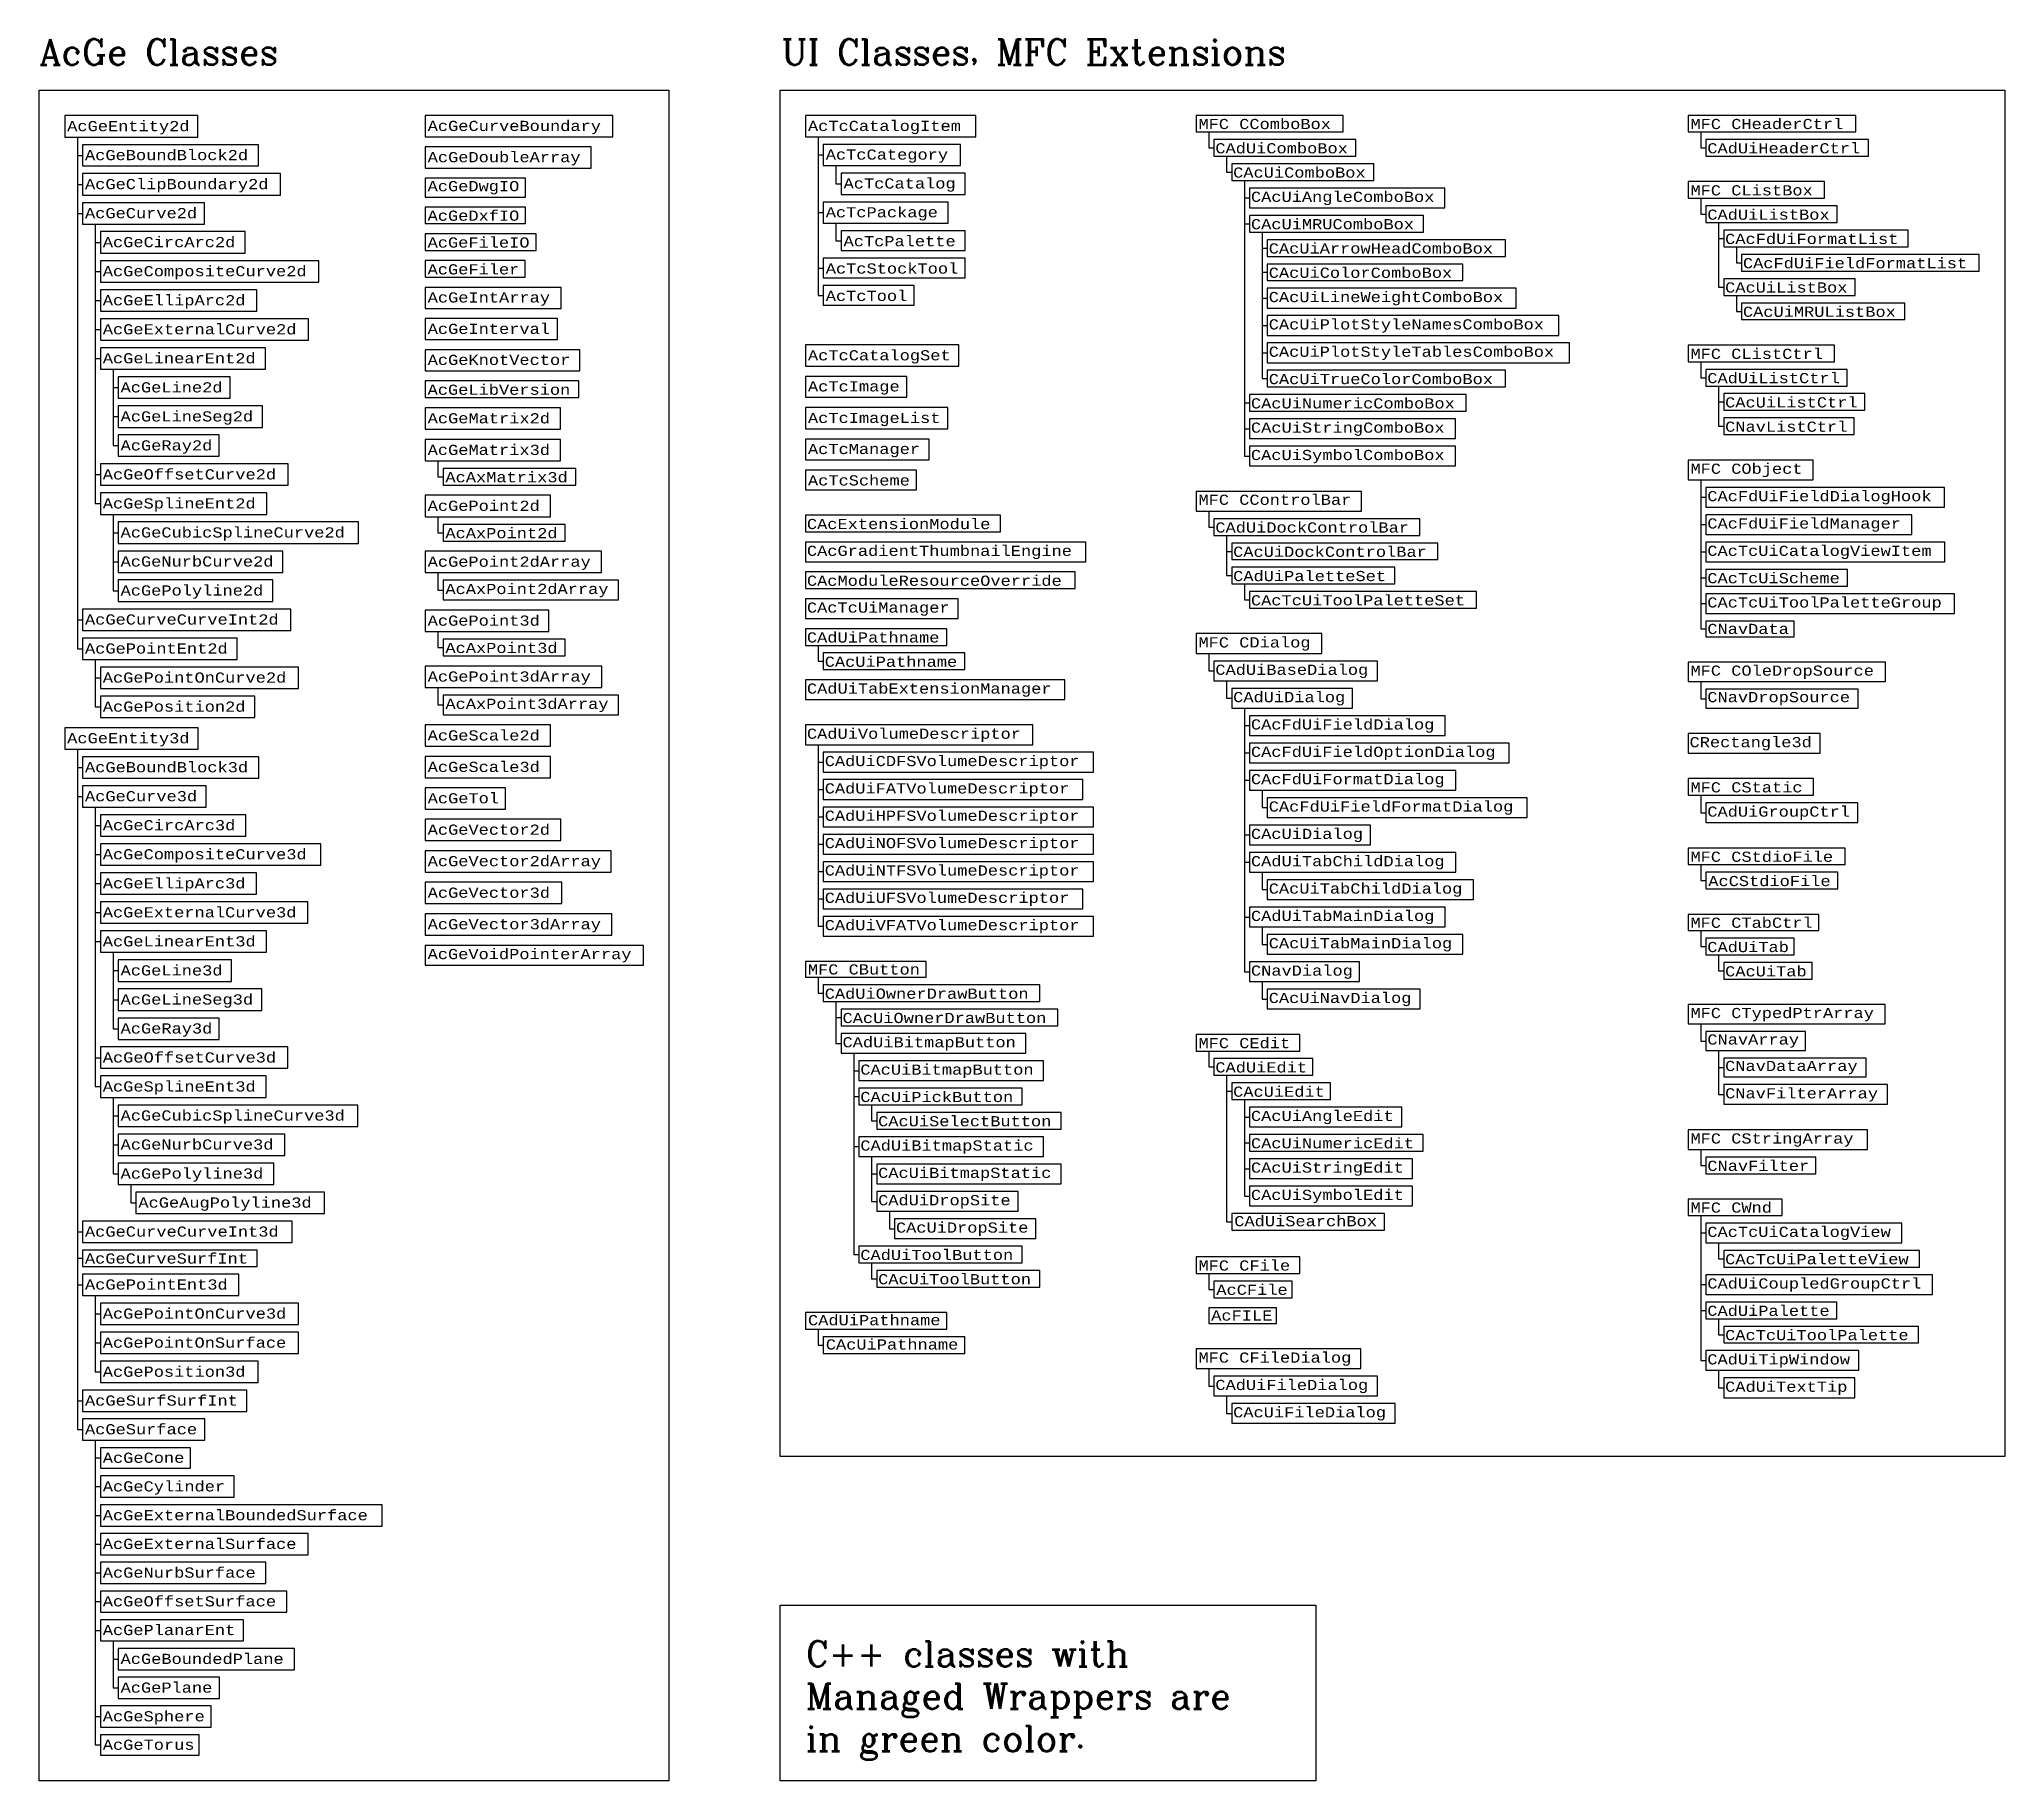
# Model space of a CAD drawing. Header units: inches. Extents: x 350 to 848, y -216 to 10.
# Drawn here: x 509.9 to 587.2, y -66.4 to 2.1 of the extents above; entities that cross this region are included whole.
import ezdxf

# ---------------------------------------------------------------- set-up
doc = ezdxf.new("R2010")
doc.units = ezdxf.units.IN
doc.header["$MEASUREMENT"] = 0
for name, color, linetype in [('ObjectARX 2009 Unmanaged classes', 7, 'Continuous'), ('Unmanaged classes', 7, 'Continuous'), ('Unmanaged classes w .NET Wrappers', 3, 'Continuous')]:
    doc.layers.add(name, color=color, linetype=linetype)
doc.styles.add('Headings', font='romanc.shx', dxfattribs={"height": 1})
doc.styles.add('Unmanaged', font='COUR.TTF', dxfattribs={"height": 0.2})

msp = doc.modelspace()

# ---------------------------------------------------------------- texts
at = {"color": 7, "char_height": 1, "attachment_point": 1, "style": 'Headings'}
for s, insert, width in [('AcGe Classes', (509.87, 2.1), 27.18177), ('UI Classes, MFC Extensions', (539.052, 2.1), 47.11058)]:
    msp.add_mtext(s, dxfattribs=dict(at, insert=insert, width=width))
at = {"insert": (540.012, -60.879), "char_height": 1, "width": 18.80992, "attachment_point": 1, "style": 'Headings'}
msp.add_mtext('C++ classes with Managed Wrappers are in green color.', dxfattribs=at)
at = {"layer": 'ObjectARX 2009 Unmanaged classes', "char_height": 0.4, "attachment_point": 1}
for s, insert in [('{\\Fcourier new;CAdUiSearchBox}', (556.864, -44.17)), ('{\\Fcourier new;CAdUiPathname}', (540.101, -48.064)), ('{\\Fcourier new;CAcUiPathname}', (540.801, -49.018))]:
    msp.add_mtext(s, dxfattribs=dict(at, insert=insert))
at = {"layer": 'Unmanaged classes', "style": 'Unmanaged'}
for s, p in [('MFC CComboBox', (555.455, -1.429)), ('MFC CHeaderCtrl', (574.804, -1.429)), ('CAdUiComboBox', (556.12, -2.384)), ('CAdUiHeaderCtrl', (575.468, -2.384)), ('CAcUiComboBox', (556.82, -3.338)), ('AcGeDwgIO', (525.141, -3.873)), ('CAcUiAngleComboBox', (557.52, -4.293)), ('MFC CListBox', (574.804, -4.038)), ('AcGeDxfIO', (525.141, -5.034)), ('CAdUiListBox', (575.468, -4.993)), ('CAcUiMRUComboBox', (557.52, -5.369)), ('AcGeFileIO', (525.141, -6.089)), ('CAcUiArrowHeadComboBox', (558.22, -6.323)), ('CAcFdUiFormatList', (576.168, -5.948)), ('AcGeFiler', (525.141, -7.144)), ('CAcUiColorComboBox', (558.22, -7.278)), ('CAcFdUiFieldFormatList', (576.868, -6.903)), ('CAcUiListBox', (576.168, -7.857)), ('CAcUiLineWeightComboBox', (558.22, -8.233)), ('CAcUiMRUListBox', (576.868, -8.812)), ('CAcUiPlotStyleNamesComboBox', (558.22, -9.308)), ('CAcUiPlotStyleTablesComboBox', (558.22, -10.383)), ('MFC CListCtrl', (574.804, -10.467)), ('AcGeLibVersion', (525.141, -11.878)), ('CAcUiTrueColorComboBox', (558.22, -11.459)), ('CAdUiListCtrl', (575.468, -11.421)), ('CAcUiNumericComboBox', (557.52, -12.414)), ('CAcUiListCtrl', (576.168, -12.376)), ('CAcUiStringComboBox', (557.52, -13.368)), ('CNavListCtrl', (576.168, -13.331)), ('CAcUiSymbolComboBox', (557.52, -14.444)), ('MFC CObject', (574.804, -14.985)), ('AcAxMatrix3d', (525.841, -15.318)), ('CAcFdUiFieldDialogHook', (575.468, -16.061)), ('CAcExtensionModule', (540.058, -17.158)), ('CAcFdUiFieldManager', (575.468, -17.136)), ('AcAxPoint2d', (525.841, -17.516)), ('CAcGradientThumbnailEngine', (540.058, -18.213)), ('CAcTcUiCatalogViewItem', (575.468, -18.212)), ('AcAxPoint2dArray', (525.841, -19.713)), ('CAcModuleResourceOverride', (540.058, -19.388)), ('CAcTcUiScheme', (575.468, -19.287)), ('CAcTcUiManager', (540.058, -20.443)), ('CAcTcUiToolPaletteGroup', (575.468, -20.242)), ('AcAxPoint3d', (525.841, -22.031)), ('CAdUiPathname', (540.058, -21.618)), ('MFC CDialog', (555.455, -21.813)), ('CNavData', (575.468, -21.283)), ('CAcUiPathname', (540.758, -22.573)), ('CAdUiTabExtensionManager', (540.058, -23.628)), ('CAdUiBaseDialog', (556.12, -22.889)), ('MFC COleDropSource', (574.804, -22.923)), ('AcAxPoint3dArray', (525.841, -24.229)), ('CAdUiDialog', (556.82, -23.964)), ('CNavDropSource', (575.468, -23.964)), ('CAcFdUiFieldDialog', (557.52, -25.039)), ('CAdUiVolumeDescriptor', (540.058, -25.403)), ('CRectangle3d', (574.768, -25.736)), ('CAdUiCDFSVolumeDescriptor', (540.758, -26.478)), ('CAcFdUiFieldOptionDialog', (557.52, -26.115)), ('CAcFdUiFormatDialog', (557.52, -27.19)), ('CAdUiFATVolumeDescriptor', (540.758, -27.554)), ('MFC CStatic', (574.804, -27.511)), ('CAdUiHPFSVolumeDescriptor', (540.758, -28.629)), ('CAcFdUiFieldFormatDialog', (558.22, -28.265)), ('CAdUiGroupCtrl', (575.468, -28.466)), ('CAdUiNOFSVolumeDescriptor', (540.758, -29.704)), ('CAcUiDialog', (557.52, -29.341)), ('CAdUiTabChildDialog', (557.52, -30.416)), ('MFC CStdioFile', (574.804, -30.241)), ('CAdUiNTFSVolumeDescriptor', (540.758, -30.78)), ('AcCStdioFile', (575.506, -31.196)), ('CAdUiUFSVolumeDescriptor', (540.758, -31.855)), ('CAcUiTabChildDialog', (558.22, -31.492)), ('CAdUiTabMainDialog', (557.52, -32.567)), ('MFC CTabCtrl', (574.804, -32.836)), ('CAdUiVFATVolumeDescriptor', (540.758, -32.931)), ('CAcUiTabMainDialog', (558.22, -33.642)), ('AcGeVoidPointerArray', (525.141, -34.068)), ('CAdUiTab', (575.468, -33.791)), ('MFC CButton', (540.093, -34.672)), ('CNavDialog', (557.52, -34.718)), ('CAcUiTab', (576.168, -34.746)), ('CAdUiOwnerDrawButton', (540.758, -35.626)), ('CAcUiNavDialog', (558.22, -35.793)), ('CAcUiOwnerDrawButton', (541.458, -36.581)), ('MFC CTypedPtrArray', (574.804, -36.386)), ('CAdUiBitmapButton', (541.458, -37.536)), ('CNavArray', (575.468, -37.427)), ('CNavArray', (575.468, -37.427)), ('MFC CEdit', (555.455, -37.569)), ('CAcUiBitmapButton', (542.158, -38.611)), ('CAdUiEdit', (556.12, -38.523)), ('CNavDataArray', (576.168, -38.468)), ('CNavDataArray', (576.168, -38.468)), ('CAcUiPickButton', (542.158, -39.687)), ('CAcUiEdit', (556.82, -39.478)), ('CNavFilterArray', (576.168, -39.544)), ('CNavFilterArray', (576.168, -39.544)), ('CAcUiAngleEdit', (557.52, -40.433)), ('CAcUiSelectButton', (542.858, -40.641)), ('MFC CStringArray', (574.804, -41.319)), ('CAdUiBitmapStatic', (542.158, -41.596)), ('CAcUiNumericEdit', (557.52, -41.508)), ('CAcUiBitmapStatic', (542.858, -42.671)), ('CAcUiStringEdit', (557.52, -42.463)), ('CNavFilter', (575.468, -42.395)), ('CAcUiSymbolEdit', (557.52, -43.538)), ('CAdUiDropSite', (542.858, -43.747)), ('MFC CWnd', (574.804, -44.035)), ('CAcUiDropSite', (543.558, -44.822)), ('CAcTcUiCatalogView', (575.468, -44.99)), ('AcGeCurveSurfInt', (511.664, -46.038)), ('CAdUiToolButton', (542.158, -45.898)), ('MFC CFile', (555.455, -46.314)), ('CAcTcUiPaletteView', (576.168, -46.065)), ('CAcUiToolButton', (542.858, -46.852)), ('AcCFile', (556.158, -47.268)), ('CAdUiCoupledGroupCtrl', (575.468, -47.02)), ('AcFILE', (555.958, -48.279)), ('CAdUiPalette', (575.468, -48.095)), ('CAcTcUiToolPalette', (576.168, -49.05)), ('CAdUiTipWindow', (575.468, -50.004)), ('CAdUiTextTip', (576.168, -51.08))]:
    msp.add_text(s, height=0.4, dxfattribs=at).set_placement(p)
at = {"layer": 'Unmanaged classes', "color": 0, "style": 'Unmanaged'}
for s, p in [('MFC CControlBar', (555.455, -16.205)), ('CAdUiDockControlBar', (556.12, -17.294)), ('CAcUiDockControlBar', (556.82, -18.249)), ('CAdUiPaletteSet', (556.82, -19.204)), ('CAcTcUiToolPaletteSet', (557.52, -20.158)), ('MFC CFileDialog', (555.455, -49.934)), ('CAdUiFileDialog', (556.12, -51.01)), ('CAcUiFileDialog', (556.82, -52.085))]:
    msp.add_text(s, height=0.4, dxfattribs=at).set_placement(p)
at = {"layer": 'Unmanaged classes w .NET Wrappers', "style": 'Unmanaged'}
for s, p in [('AcGeEntity2d', (510.967, -1.512)), ('AcGeCurveBoundary', (525.144, -1.505)), ('AcTcCatalogItem', (540.099, -1.505)), ('AcGeBoundBlock2d', (511.667, -2.652)), ('AcGeDoubleArray', (525.144, -2.733)), ('AcTcCategory', (540.799, -2.63)), ('AcGeClipBoundary2d', (511.667, -3.793)), ('AcTcCatalog', (541.499, -3.766)), ('AcGeCurve2d', (511.667, -4.934)), ('AcTcPackage', (540.799, -4.901)), ('AcGeCircArc2d', (512.367, -6.074)), ('AcTcPalette', (541.499, -6.037)), ('AcGeCompositeCurve2d', (512.367, -7.217)), ('AcTcStockTool', (540.799, -7.112)), ('AcGeEllipArc2d', (512.367, -8.36)), ('AcGeIntArray', (525.144, -8.249)), ('AcTcTool', (540.799, -8.187)), ('AcGeExternalCurve2d', (512.367, -9.501)), ('AcGeInterval', (525.144, -9.485)), ('AcGeLinearEnt2d', (512.367, -10.641)), ('AcGeKnotVector', (525.144, -10.704)), ('AcTcCatalogSet', (540.099, -10.524)), ('AcGeLine2d', (513.067, -11.784)), ('AcTcImage', (540.099, -11.745)), ('AcGeLineSeg2d', (513.067, -12.927)), ('AcGeMatrix2d', (525.144, -13.001)), ('AcTcImageList', (540.099, -12.987)), ('AcGeRay2d', (513.067, -14.067)), ('AcGeMatrix3d', (525.144, -14.244)), ('AcTcManager', (540.099, -14.208)), ('AcGeOffsetCurve2d', (512.367, -15.206)), ('AcTcScheme', (540.099, -15.444)), ('AcGeSplineEnt2d', (512.367, -16.347)), ('AcGePoint2d', (525.144, -16.441)), ('AcGeCubicSplineCurve2d', (513.067, -17.489)), ('AcGeNurbCurve2d', (513.067, -18.63)), ('AcGePoint2dArray', (525.144, -18.639)), ('AcGePolyline2d', (513.067, -19.771)), ('AcGeCurveCurveInt2d', (511.667, -20.912)), ('AcGePoint3d', (525.144, -20.957)), ('AcGePointEnt2d', (511.667, -22.052)), ('AcGePointOnCurve2d', (512.367, -23.195)), ('AcGePoint3dArray', (525.144, -23.154)), ('AcGePosition2d', (512.367, -24.338)), ('AcGeEntity3d', (510.967, -25.58)), ('AcGeScale2d', (525.144, -25.47)), ('AcGeScale3d', (525.144, -26.709)), ('AcGeBoundBlock3d', (511.667, -26.721)), ('AcGeCurve3d', (511.667, -27.86)), ('AcGeTol', (525.144, -27.942)), ('AcGeCircArc3d', (512.367, -29)), ('AcGeVector2d', (525.144, -29.176)), ('AcGeCompositeCurve3d', (512.367, -30.143)), ('AcGeVector2dArray', (525.144, -30.414)), ('AcGeEllipArc3d', (512.367, -31.286)), ('AcGeVector3d', (525.144, -31.655)), ('AcGeExternalCurve3d', (512.367, -32.427)), ('AcGeVector3dArray', (525.144, -32.894)), ('AcGeLinearEnt3d', (512.367, -33.567)), ('AcGeLine3d', (513.067, -34.71)), ('AcGeLineSeg3d', (513.067, -35.853)), ('AcGeRay3d', (513.067, -36.993)), ('AcGeOffsetCurve3d', (512.367, -38.132)), ('AcGeSplineEnt3d', (512.367, -39.273)), ('AcGeCubicSplineCurve3d', (513.067, -40.415)), ('AcGeNurbCurve3d', (513.067, -41.556)), ('AcGePolyline3d', (513.067, -42.697)), ('AcGeAugPolyline3d', (513.767, -43.84)), ('AcGeCurveCurveInt3d', (511.667, -44.98)), ('AcGePointEnt3d', (511.667, -47.061)), ('AcGePointOnCurve3d', (512.367, -48.204)), ('AcGePointOnSurface', (512.367, -49.347)), ('AcGePosition3d', (512.367, -50.489)), ('AcGeSurfSurfInt', (511.667, -51.625)), ('AcGeSurface', (511.667, -52.753)), ('AcGeCone', (512.367, -53.872)), ('AcGeCylinder', (512.367, -54.998)), ('AcGeExternalBoundedSurface', (512.367, -56.133)), ('AcGeExternalSurface', (512.367, -57.261)), ('AcGeNurbSurface', (512.367, -58.39)), ('AcGeOffsetSurface', (512.367, -59.518)), ('AcGePlanarEnt', (512.367, -60.647)), ('AcGeBoundedPlane', (513.067, -61.782)), ('AcGePlane', (513.067, -62.911)), ('AcGeSphere', (512.367, -64.039)), ('AcGeTorus', (512.367, -65.157))]:
    msp.add_text(s, height=0.4, dxfattribs=at).set_placement(p)

# ---------------------------------------------------------------- linework, layer by layer
for p, q in [((555.864, -1.54), (555.864, -2.168)), ((575.212, -1.54), (575.212, -2.168)), ((511.37, -1.743), (511.37, -21.862)), ((540.501, -1.736), (540.501, -7.97)), ((555.864, -2.168), (556.064, -2.168)), ((575.212, -2.168), (575.412, -2.168)), ((511.37, -2.462), (511.57, -2.462)), ((540.501, -2.448), (540.701, -2.448)), ((541.201, -2.861), (541.201, -3.579)), ((556.564, -2.495), (556.564, -3.122)), ((511.37, -3.603), (511.57, -3.603)), ((541.201, -3.579), (541.401, -3.579)), ((556.564, -3.122), (556.764, -3.122)), ((557.264, -3.45), (557.264, -14.288)), ((557.264, -4.137), (557.464, -4.137)), ((575.212, -4.15), (575.212, -4.777)), ((511.37, -4.743), (511.57, -4.743)), ((512.07, -5.163), (512.07, -16.156)), ((540.501, -4.715), (540.701, -4.715)), ((541.201, -5.132), (541.201, -5.82)), ((557.264, -5.152), (557.464, -5.152)), ((575.212, -4.777), (575.412, -4.777)), ((575.912, -5.104), (575.912, -7.641)), ((512.07, -5.884), (512.27, -5.884)), ((541.201, -5.82), (541.401, -5.82)), ((557.964, -5.48), (557.964, -11.243)), ((557.964, -6.107), (558.164, -6.107)), ((575.912, -5.732), (576.112, -5.732)), ((576.612, -6.059), (576.612, -6.687)), ((540.501, -6.895), (540.701, -6.895)), ((576.612, -6.687), (576.812, -6.687)), ((512.07, -7.027), (512.27, -7.027)), ((557.964, -7.062), (558.164, -7.062)), ((575.912, -7.641), (576.112, -7.641)), ((512.07, -8.17), (512.27, -8.17)), ((540.501, -7.97), (540.701, -7.97)), ((557.964, -8.077), (558.164, -8.077)), ((576.612, -7.969), (576.612, -8.596)), ((557.964, -9.152), (558.164, -9.152)), ((576.612, -8.596), (576.812, -8.596)), ((512.07, -9.31), (512.27, -9.31)), ((512.07, -10.451), (512.27, -10.451)), ((557.964, -10.228), (558.164, -10.228)), ((575.212, -10.578), (575.212, -11.205)), ((512.77, -10.872), (512.77, -13.877)), ((512.77, -11.594), (512.97, -11.594)), ((557.964, -11.243), (558.164, -11.243)), ((575.212, -11.205), (575.412, -11.205)), ((575.912, -11.533), (575.912, -13.115)), ((557.264, -12.197), (557.464, -12.197)), ((575.912, -12.16), (576.112, -12.16)), ((512.77, -12.736), (512.97, -12.736)), ((575.912, -13.115), (576.112, -13.115)), ((512.77, -13.877), (512.97, -13.877)), ((557.264, -13.212), (557.464, -13.212)), ((525.547, -14.475), (525.547, -15.102)), ((557.264, -14.288), (557.464, -14.288)), ((512.07, -15.016), (512.27, -15.016)), ((525.547, -15.102), (525.747, -15.102)), ((575.212, -15.217), (575.212, -21.084)), ((512.07, -16.156), (512.27, -16.156)), ((575.212, -15.905), (575.412, -15.905)), ((512.77, -16.578), (512.77, -19.581)), ((525.547, -16.672), (525.547, -17.299)), ((555.864, -16.451), (555.864, -17.078)), ((575.212, -16.981), (575.412, -16.981)), ((512.77, -17.299), (512.97, -17.299)), ((525.547, -17.299), (525.747, -17.299)), ((555.864, -17.078), (556.064, -17.078)), ((556.564, -17.406), (556.564, -18.988)), ((512.77, -18.44), (512.97, -18.44)), ((556.564, -18.033), (556.764, -18.033)), ((575.212, -18.056), (575.412, -18.056)), ((525.547, -18.87), (525.547, -19.557)), ((556.564, -18.988), (556.764, -18.988)), ((557.264, -19.315), (557.264, -19.942)), ((575.212, -19.071), (575.412, -19.071)), ((512.77, -19.581), (512.97, -19.581)), ((525.547, -19.557), (525.747, -19.557)), ((557.264, -19.942), (557.464, -19.942)), ((575.212, -20.086), (575.412, -20.086)), ((511.37, -20.721), (511.57, -20.721)), ((525.547, -21.188), (525.547, -21.815)), ((575.212, -21.084), (575.412, -21.084)), ((511.37, -21.862), (511.57, -21.862)), ((512.07, -22.283), (512.07, -24.147)), ((525.547, -21.815), (525.747, -21.815)), ((540.501, -21.729), (540.501, -22.357)), ((540.501, -22.357), (540.701, -22.357)), ((555.864, -22.045), (555.864, -22.733)), ((512.07, -23.005), (512.27, -23.005)), ((555.864, -22.733), (556.064, -22.733)), ((556.564, -23.121), (556.564, -23.808)), ((575.212, -23.155), (575.212, -23.826)), ((525.547, -23.385), (525.547, -24.073)), ((556.564, -23.808), (556.764, -23.808)), ((575.212, -23.826), (575.412, -23.826)), ((512.07, -24.147), (512.27, -24.147)), ((525.547, -24.073), (525.747, -24.073)), ((557.264, -24.196), (557.264, -34.562)), ((557.264, -24.884), (557.464, -24.884)), ((511.37, -25.811), (511.37, -52.563)), ((540.501, -25.635), (540.501, -32.775)), ((557.264, -25.959), (557.464, -25.959)), ((511.37, -26.531), (511.57, -26.531)), ((540.501, -26.323), (540.701, -26.323)), ((557.264, -27.034), (557.464, -27.034)), ((511.37, -27.669), (511.57, -27.669)), ((540.501, -27.398), (540.701, -27.398)), ((557.964, -27.422), (557.964, -28.11)), ((575.212, -27.622), (575.212, -28.31)), ((512.07, -28.089), (512.07, -39.082)), ((540.501, -28.473), (540.701, -28.473)), ((557.964, -28.11), (558.164, -28.11)), ((575.212, -28.31), (575.412, -28.31)), ((512.07, -28.81), (512.27, -28.81)), ((557.264, -29.185), (557.464, -29.185)), ((512.07, -29.953), (512.27, -29.953)), ((540.501, -29.549), (540.701, -29.549)), ((540.501, -30.624), (540.701, -30.624)), ((557.264, -30.261), (557.464, -30.261)), ((557.964, -30.648), (557.964, -31.336)), ((575.212, -30.353), (575.212, -30.98)), ((512.07, -31.096), (512.27, -31.096)), ((557.964, -31.336), (558.164, -31.336)), ((575.212, -30.98), (575.412, -30.98)), ((512.07, -32.236), (512.27, -32.236)), ((540.501, -31.699), (540.701, -31.699)), ((557.264, -32.411), (557.464, -32.411)), ((540.501, -32.775), (540.701, -32.775)), ((557.964, -32.799), (557.964, -33.487)), ((575.212, -32.948), (575.212, -33.575)), ((512.07, -33.377), (512.27, -33.377)), ((512.77, -33.798), (512.77, -36.803)), ((557.964, -33.487), (558.164, -33.487)), ((575.212, -33.575), (575.412, -33.575)), ((575.912, -33.902), (575.912, -34.53)), ((512.77, -34.52), (512.97, -34.52)), ((557.264, -34.562), (557.464, -34.562)), ((575.912, -34.53), (576.112, -34.53)), ((540.501, -34.783), (540.501, -35.41)), ((540.501, -35.41), (540.701, -35.41)), ((557.964, -34.95), (557.964, -35.637)), ((512.77, -35.662), (512.97, -35.662)), ((541.201, -35.738), (541.201, -37.38)), ((557.964, -35.637), (558.164, -35.637)), ((512.77, -36.803), (512.97, -36.803)), ((541.201, -36.365), (541.401, -36.365)), ((575.212, -36.618), (575.212, -37.289)), ((575.212, -36.618), (575.212, -37.289)), ((541.201, -37.38), (541.401, -37.38)), ((541.901, -37.768), (541.901, -45.682)), ((555.864, -37.68), (555.864, -38.307)), ((575.212, -37.289), (575.412, -37.289)), ((575.212, -37.289), (575.412, -37.289)), ((575.912, -37.659), (575.912, -39.388)), ((575.912, -37.659), (575.912, -39.388)), ((512.07, -37.942), (512.27, -37.942)), ((541.901, -38.456), (542.101, -38.456)), ((555.864, -38.307), (556.064, -38.307)), ((556.564, -38.635), (556.564, -44.397)), ((575.912, -38.33), (576.112, -38.33)), ((575.912, -38.33), (576.112, -38.33)), ((512.07, -39.082), (512.27, -39.082)), ((556.564, -39.262), (556.764, -39.262)), ((575.912, -39.388), (576.112, -39.388)), ((575.912, -39.388), (576.112, -39.388)), ((512.77, -39.504), (512.77, -42.506)), ((541.901, -39.471), (542.101, -39.471)), ((542.601, -39.798), (542.601, -40.425)), ((557.264, -39.589), (557.264, -43.382)), ((512.77, -40.225), (512.97, -40.225)), ((542.601, -40.425), (542.801, -40.425)), ((557.264, -40.277), (557.464, -40.277)), ((512.77, -41.366), (512.97, -41.366)), ((541.901, -41.44), (542.101, -41.44)), ((557.264, -41.292), (557.464, -41.292)), ((575.212, -41.551), (575.212, -42.178)), ((512.77, -42.506), (512.97, -42.506)), ((542.601, -41.828), (542.601, -43.591)), ((557.264, -42.307), (557.464, -42.307)), ((575.212, -42.178), (575.412, -42.178)), ((513.47, -42.928), (513.47, -43.649)), ((542.601, -42.516), (542.801, -42.516)), ((513.47, -43.649), (513.67, -43.649)), ((542.601, -43.591), (542.801, -43.591)), ((543.301, -43.979), (543.301, -44.666)), ((557.264, -43.382), (557.464, -43.382)), ((511.37, -44.79), (511.57, -44.79)), ((543.301, -44.666), (543.501, -44.666)), ((556.564, -44.397), (556.764, -44.397)), ((575.212, -44.146), (575.212, -49.849)), ((575.212, -44.834), (575.412, -44.834)), ((575.912, -45.222), (575.912, -45.849)), ((511.37, -45.829), (511.57, -45.829)), ((541.901, -45.682), (542.101, -45.682)), ((542.601, -46.009), (542.601, -46.636)), ((575.912, -45.849), (576.112, -45.849)), ((511.37, -46.871), (511.57, -46.871)), ((542.601, -46.636), (542.801, -46.636)), ((555.864, -46.425), (555.864, -47.052)), ((555.864, -47.052), (556.064, -47.052)), ((575.212, -46.864), (575.412, -46.864)), ((512.07, -47.292), (512.07, -50.299)), ((575.212, -47.879), (575.412, -47.879)), ((512.07, -48.014), (512.27, -48.014)), ((540.501, -48.618), (540.501, -49.246)), ((575.912, -48.206), (575.912, -48.834)), ((512.07, -49.156), (512.27, -49.156)), ((540.501, -49.246), (540.701, -49.246)), ((575.912, -48.834), (576.112, -48.834)), ((555.864, -50.166), (555.864, -50.854)), ((575.212, -49.849), (575.412, -49.849)), ((575.912, -50.236), (575.912, -50.924)), ((512.07, -50.299), (512.27, -50.299)), ((555.864, -50.854), (556.064, -50.854)), ((575.912, -50.924), (576.112, -50.924)), ((511.37, -51.435), (511.57, -51.435)), ((556.564, -51.242), (556.564, -51.929)), ((556.564, -51.929), (556.764, -51.929)), ((511.37, -52.563), (511.57, -52.563)), ((512.07, -52.977), (512.07, -64.967)), ((512.07, -53.682), (512.27, -53.682)), ((512.07, -54.807), (512.27, -54.807)), ((512.07, -55.943), (512.27, -55.943)), ((512.07, -57.071), (512.27, -57.071)), ((512.07, -58.199), (512.27, -58.199)), ((512.07, -59.328), (512.27, -59.328)), ((512.07, -60.46), (512.27, -60.46)), ((512.77, -60.878), (512.77, -62.72)), ((512.77, -61.592), (512.97, -61.592)), ((512.77, -62.72), (512.97, -62.72)), ((512.07, -63.849), (512.27, -63.849)), ((512.07, -64.967), (512.27, -64.967))]:
    msp.add_line(p, q)
for points in [[(509.87, 0.1), (534.626, 0.1), (534.626, -66.371), (509.87, -66.371)], [(539.001, 0.1), (587.162, 0.1), (587.162, -53.63), (539.001, -53.63)], [(510.87, -0.9), (510.87, -1.743), (516.109, -1.743), (516.109, -0.9)], [(525.047, -0.9), (525.047, -1.728), (532.422, -1.728), (532.422, -0.9)], [(540.001, -0.9), (540.001, -1.736), (546.705, -1.736), (546.705, -0.9)], [(555.364, -0.9), (555.364, -1.54), (561.145, -1.54), (561.145, -0.9)], [(574.712, -0.9), (574.712, -1.54), (581.304, -1.54), (581.304, -0.9)], [(511.57, -2.043), (511.57, -2.881), (518.486, -2.881), (518.486, -2.043)], [(525.047, -2.128), (525.047, -2.964), (531.576, -2.964), (531.576, -2.128)], [(540.701, -2.036), (540.701, -2.861), (546.096, -2.861), (546.096, -2.036)], [(556.064, -1.84), (556.064, -2.495), (561.649, -2.495), (561.649, -1.84)], [(575.412, -1.84), (575.412, -2.495), (581.808, -2.495), (581.808, -1.84)], [(556.764, -2.795), (556.764, -3.45), (562.349, -3.45), (562.349, -2.795)], [(511.57, -3.181), (511.57, -4.024), (519.352, -4.024), (519.352, -3.181)], [(525.047, -3.364), (525.047, -4.105), (528.988, -4.105), (528.988, -3.364)], [(541.401, -3.161), (541.401, -3.997), (546.284, -3.997), (546.284, -3.161)], [(557.464, -3.75), (557.464, -4.525), (565.149, -4.525), (565.149, -3.75)], [(574.712, -3.495), (574.712, -4.15), (580.073, -4.15), (580.073, -3.495)], [(511.57, -4.324), (511.57, -5.163), (516.362, -5.163), (516.362, -4.324)], [(525.047, -4.505), (525.047, -5.145), (528.988, -5.145), (528.988, -4.505)], [(540.701, -4.297), (540.701, -5.132), (545.608, -5.132), (545.608, -4.297)], [(575.412, -4.45), (575.412, -5.104), (580.577, -5.104), (580.577, -4.45)], [(557.464, -4.825), (557.464, -5.48), (564.309, -5.48), (564.309, -4.825)], [(576.112, -5.404), (576.112, -6.059), (583.361, -6.059), (583.361, -5.404)], [(512.27, -5.463), (512.27, -6.305), (517.968, -6.305), (517.968, -5.463)], [(525.047, -5.545), (525.047, -6.2), (529.408, -6.2), (529.408, -5.545)], [(541.401, -5.432), (541.401, -6.208), (546.284, -6.208), (546.284, -5.432)], [(558.164, -5.78), (558.164, -6.435), (567.53, -6.435), (567.53, -5.78)], [(512.27, -6.605), (512.27, -7.448), (520.863, -7.448), (520.863, -6.605)], [(525.047, -6.6), (525.047, -7.255), (528.983, -7.255), (528.983, -6.6)], [(540.701, -6.508), (540.701, -7.283), (546.284, -7.283), (546.284, -6.508)], [(558.164, -6.735), (558.164, -7.389), (565.849, -7.389), (565.849, -6.735)], [(576.812, -6.359), (576.812, -7.014), (586.162, -7.014), (586.162, -6.359)], [(525.047, -7.655), (525.047, -8.481), (530.391, -8.481), (530.391, -7.655)], [(540.701, -7.583), (540.701, -8.358), (544.273, -8.358), (544.273, -7.583)], [(558.164, -7.689), (558.164, -8.465), (567.95, -8.465), (567.95, -7.689)], [(576.112, -7.314), (576.112, -7.969), (581.277, -7.969), (581.277, -7.314)], [(512.27, -7.748), (512.27, -8.591), (518.423, -8.591), (518.423, -7.748)], [(576.812, -8.269), (576.812, -8.923), (583.237, -8.923), (583.237, -8.269)], [(512.27, -8.891), (512.27, -9.73), (520.461, -9.73), (520.461, -8.891)], [(525.047, -8.881), (525.047, -9.709), (530.248, -9.709), (530.248, -8.881)], [(558.164, -8.765), (558.164, -9.54), (569.631, -9.54), (569.631, -8.765)], [(512.27, -10.03), (512.27, -10.872), (518.762, -10.872), (518.762, -10.03)], [(540.001, -9.919), (540.001, -10.755), (546.037, -10.755), (546.037, -9.919)], [(558.164, -9.84), (558.164, -10.615), (570.051, -10.615), (570.051, -9.84)], [(574.712, -9.923), (574.712, -10.578), (580.464, -10.578), (580.464, -9.923)], [(525.047, -10.109), (525.047, -10.935), (531.124, -10.935), (531.124, -10.109)], [(512.97, -11.172), (512.97, -12.015), (517.381, -12.015), (517.381, -11.172)], [(525.047, -11.335), (525.047, -11.989), (531.083, -11.989), (531.083, -11.335)], [(540.001, -11.155), (540.001, -11.976), (543.981, -11.976), (543.981, -11.155)], [(558.164, -10.915), (558.164, -11.57), (567.53, -11.57), (567.53, -10.915)], [(575.412, -10.878), (575.412, -11.533), (580.967, -11.533), (580.967, -10.878)], [(512.97, -12.315), (512.97, -13.158), (518.65, -13.158), (518.65, -12.315)], [(557.464, -11.87), (557.464, -12.525), (565.99, -12.525), (565.99, -11.87)], [(576.112, -11.833), (576.112, -12.487), (581.667, -12.487), (581.667, -11.833)], [(525.047, -12.389), (525.047, -13.232), (530.37, -13.232), (530.37, -12.389)], [(540.001, -12.376), (540.001, -13.218), (545.599, -13.218), (545.599, -12.376)], [(557.464, -12.825), (557.464, -13.6), (565.57, -13.6), (565.57, -12.825)], [(576.112, -12.787), (576.112, -13.442), (581.247, -13.442), (581.247, -12.787)], [(512.97, -13.458), (512.97, -14.296), (516.94, -14.296), (516.94, -13.458)], [(525.047, -13.632), (525.047, -14.475), (530.37, -14.475), (530.37, -13.632)], [(540.001, -13.618), (540.001, -14.439), (544.867, -14.439), (544.867, -13.618)], [(557.464, -13.9), (557.464, -14.676), (565.57, -14.676), (565.57, -13.9)], [(512.27, -14.596), (512.27, -15.435), (519.657, -15.435), (519.657, -14.596)], [(574.712, -14.442), (574.712, -15.217), (579.636, -15.217), (579.636, -14.442)], [(525.747, -14.775), (525.747, -15.429), (530.971, -15.429), (530.971, -14.775)], [(540.001, -14.839), (540.001, -15.615), (544.365, -15.615), (544.365, -14.839)], [(512.27, -15.735), (512.27, -16.578), (518.817, -16.578), (518.817, -15.735)], [(525.047, -15.829), (525.047, -16.672), (529.974, -16.672), (529.974, -15.829)], [(555.364, -15.676), (555.364, -16.451), (561.873, -16.451), (561.873, -15.676)], [(575.412, -15.517), (575.412, -16.293), (584.792, -16.293), (584.792, -15.517)], [(512.97, -16.878), (512.97, -17.721), (522.42, -17.721), (522.42, -16.878)], [(525.747, -16.972), (525.747, -17.627), (530.551, -17.627), (530.551, -16.972)], [(540.001, -16.615), (540.001, -17.269), (547.667, -17.269), (547.667, -16.615)], [(556.064, -16.751), (556.064, -17.406), (564.164, -17.406), (564.164, -16.751)], [(575.412, -16.593), (575.412, -17.368), (583.512, -17.368), (583.512, -16.593)], [(540.001, -17.669), (540.001, -18.445), (551.028, -18.445), (551.028, -17.669)], [(556.764, -17.706), (556.764, -18.36), (564.864, -18.36), (564.864, -17.706)], [(575.412, -17.668), (575.412, -18.444), (584.807, -18.444), (584.807, -17.668)], [(512.97, -18.021), (512.97, -18.859), (519.451, -18.859), (519.451, -18.021)], [(525.047, -18.027), (525.047, -18.87), (531.983, -18.87), (531.983, -18.027)], [(512.97, -19.159), (512.97, -20.002), (519.051, -20.002), (519.051, -19.159)], [(525.747, -19.17), (525.747, -19.945), (532.645, -19.945), (532.645, -19.17)], [(540.001, -18.845), (540.001, -19.499), (550.608, -19.499), (550.608, -18.845)], [(556.764, -18.66), (556.764, -19.315), (563.173, -19.315), (563.173, -18.66)], [(575.412, -18.744), (575.412, -19.398), (580.977, -19.398), (580.977, -18.744)], [(540.001, -19.899), (540.001, -20.675), (546.001, -20.675), (546.001, -19.899)], [(557.464, -19.615), (557.464, -20.27), (566.394, -20.27), (566.394, -19.615)], [(575.412, -19.698), (575.412, -20.474), (585.192, -20.474), (585.192, -19.698)], [(511.57, -20.302), (511.57, -21.141), (519.761, -21.141), (519.761, -20.302)], [(525.047, -20.345), (525.047, -21.188), (529.903, -21.188), (529.903, -20.345)], [(575.412, -20.774), (575.412, -21.394), (578.889, -21.394), (578.889, -20.774)], [(511.57, -21.441), (511.57, -22.283), (517.651, -22.283), (517.651, -21.441)], [(525.747, -21.488), (525.747, -22.142), (530.551, -22.142), (530.551, -21.488)], [(540.001, -21.075), (540.001, -21.729), (545.566, -21.729), (545.566, -21.075)], [(555.364, -21.27), (555.364, -22.045), (560.311, -22.045), (560.311, -21.27)], [(540.701, -22.029), (540.701, -22.684), (546.266, -22.684), (546.266, -22.029)], [(556.064, -22.345), (556.064, -23.121), (562.496, -23.121), (562.496, -22.345)], [(574.712, -22.394), (574.712, -23.155), (582.476, -23.155), (582.476, -22.394)], [(512.27, -22.583), (512.27, -23.426), (520.069, -23.426), (520.069, -22.583)], [(525.047, -22.542), (525.047, -23.385), (531.989, -23.385), (531.989, -22.542)], [(540.001, -23.084), (540.001, -23.859), (550.203, -23.859), (550.203, -23.084)], [(512.27, -23.726), (512.27, -24.569), (518.342, -24.569), (518.342, -23.726)], [(525.747, -23.685), (525.747, -24.461), (532.645, -24.461), (532.645, -23.685)], [(556.764, -23.421), (556.764, -24.196), (561.515, -24.196), (561.515, -23.421)], [(575.412, -23.455), (575.412, -24.196), (581.397, -24.196), (581.397, -23.455)], [(557.464, -24.496), (557.464, -25.271), (565.156, -25.271), (565.156, -24.496)], [(510.87, -24.969), (510.87, -25.811), (516.111, -25.811), (516.111, -24.969)], [(525.047, -24.861), (525.047, -25.699), (529.979, -25.699), (529.979, -24.861)], [(540.001, -24.859), (540.001, -25.635), (548.942, -25.635), (548.942, -24.859)], [(574.712, -25.196), (574.712, -25.968), (579.899, -25.968), (579.899, -25.196)], [(511.57, -26.111), (511.57, -26.95), (518.5, -26.95), (518.5, -26.111)], [(525.047, -26.099), (525.047, -26.938), (529.979, -26.938), (529.979, -26.099)], [(540.701, -25.935), (540.701, -26.71), (551.323, -26.71), (551.323, -25.935)], [(557.464, -25.571), (557.464, -26.347), (567.677, -26.347), (567.677, -25.571)], [(540.701, -27.01), (540.701, -27.786), (550.903, -27.786), (550.903, -27.01)], [(557.464, -26.647), (557.464, -27.422), (565.576, -27.422), (565.576, -26.647)], [(574.712, -26.968), (574.712, -27.622), (579.642, -27.622), (579.642, -26.968)], [(511.57, -27.25), (511.57, -28.089), (516.428, -28.089), (516.428, -27.25)], [(525.047, -27.338), (525.047, -28.166), (528.203, -28.166), (528.203, -27.338)], [(558.164, -27.722), (558.164, -28.497), (568.377, -28.497), (568.377, -27.722)], [(512.27, -28.389), (512.27, -29.231), (517.996, -29.231), (517.996, -28.389)], [(525.047, -28.566), (525.047, -29.405), (530.384, -29.405), (530.384, -28.566)], [(540.701, -28.086), (540.701, -28.861), (551.323, -28.861), (551.323, -28.086)], [(575.412, -27.922), (575.412, -28.698), (581.388, -28.698), (581.388, -27.922)], [(540.701, -29.161), (540.701, -29.936), (551.323, -29.936), (551.323, -29.161)], [(557.464, -28.797), (557.464, -29.573), (562.215, -29.573), (562.215, -28.797)], [(512.27, -29.531), (512.27, -30.374), (520.946, -30.374), (520.946, -29.531)], [(525.047, -29.805), (525.047, -30.645), (532.358, -30.645), (532.358, -29.805)], [(557.464, -29.873), (557.464, -30.648), (565.576, -30.648), (565.576, -29.873)], [(574.712, -29.698), (574.712, -30.353), (580.893, -30.353), (580.893, -29.698)], [(512.27, -30.674), (512.27, -31.517), (518.417, -31.517), (518.417, -30.674)], [(540.701, -30.236), (540.701, -31.012), (551.323, -31.012), (551.323, -30.236)], [(575.412, -30.653), (575.412, -31.307), (580.594, -31.307), (580.594, -30.653)], [(525.047, -31.045), (525.047, -31.884), (530.414, -31.884), (530.414, -31.045)], [(540.701, -31.312), (540.701, -32.087), (550.903, -32.087), (550.903, -31.312)], [(558.164, -30.948), (558.164, -31.724), (566.276, -31.724), (566.276, -30.948)], [(512.27, -31.817), (512.27, -32.656), (520.433, -32.656), (520.433, -31.817)], [(525.047, -32.284), (525.047, -33.125), (532.387, -33.125), (532.387, -32.284)], [(540.701, -32.387), (540.701, -33.163), (551.323, -33.163), (551.323, -32.387)], [(557.464, -32.024), (557.464, -32.799), (565.156, -32.799), (565.156, -32.024)], [(574.712, -32.307), (574.712, -32.948), (579.858, -32.948), (579.858, -32.307)], [(512.27, -32.956), (512.27, -33.798), (518.8, -33.798), (518.8, -32.956)], [(558.164, -33.099), (558.164, -33.874), (565.856, -33.874), (565.856, -33.099)], [(525.047, -33.525), (525.047, -34.3), (533.626, -34.3), (533.626, -33.525)], [(575.412, -33.248), (575.412, -33.902), (578.889, -33.902), (578.889, -33.248)], [(512.97, -34.098), (512.97, -34.941), (517.427, -34.941), (517.427, -34.098)], [(540.001, -34.163), (540.001, -34.783), (544.751, -34.783), (544.751, -34.163)], [(557.464, -34.174), (557.464, -34.95), (561.795, -34.95), (561.795, -34.174)], [(576.112, -34.202), (576.112, -34.857), (579.589, -34.857), (579.589, -34.202)], [(512.97, -35.241), (512.97, -36.084), (518.622, -36.084), (518.622, -35.241)], [(540.701, -35.083), (540.701, -35.738), (549.221, -35.738), (549.221, -35.083)], [(558.164, -35.25), (558.164, -36.025), (564.176, -36.025), (564.176, -35.25)], [(541.401, -36.038), (541.401, -36.692), (549.921, -36.692), (549.921, -36.038)], [(574.712, -35.857), (574.712, -36.618), (582.464, -36.618), (582.464, -35.857)], [(574.712, -35.857), (574.712, -36.618), (582.464, -36.618), (582.464, -35.857)], [(512.97, -36.384), (512.97, -37.222), (516.941, -37.222), (516.941, -36.384)], [(541.401, -36.992), (541.401, -37.768), (548.661, -37.768), (548.661, -36.992)], [(555.364, -37.025), (555.364, -37.68), (559.448, -37.68), (559.448, -37.025)], [(575.412, -36.918), (575.412, -37.659), (579.332, -37.659), (579.332, -36.918)], [(575.412, -36.918), (575.412, -37.659), (579.332, -37.659), (579.332, -36.918)], [(512.27, -37.522), (512.27, -38.361), (519.648, -38.361), (519.648, -37.522)], [(542.101, -38.068), (542.101, -38.843), (549.361, -38.843), (549.361, -38.068)], [(556.064, -37.98), (556.064, -38.635), (559.952, -38.635), (559.952, -37.98)], [(576.112, -37.959), (576.112, -38.7), (581.713, -38.7), (581.713, -37.959)], [(576.112, -37.959), (576.112, -38.7), (581.713, -38.7), (581.713, -37.959)], [(512.27, -38.661), (512.27, -39.504), (518.791, -39.504), (518.791, -38.661)], [(542.101, -39.143), (542.101, -39.798), (548.52, -39.798), (548.52, -39.143)], [(556.764, -38.935), (556.764, -39.589), (560.652, -39.589), (560.652, -38.935)], [(576.112, -39), (576.112, -39.776), (582.553, -39.776), (582.553, -39)], [(576.112, -39), (576.112, -39.776), (582.553, -39.776), (582.553, -39)], [(512.97, -39.804), (512.97, -40.646), (522.403, -40.646), (522.403, -39.804)], [(542.801, -40.098), (542.801, -40.753), (550.061, -40.753), (550.061, -40.098)], [(557.464, -39.889), (557.464, -40.665), (563.453, -40.665), (563.453, -39.889)], [(512.97, -40.946), (512.97, -41.785), (519.528, -41.785), (519.528, -40.946)], [(557.464, -40.965), (557.464, -41.619), (564.293, -41.619), (564.293, -40.965)], [(574.712, -40.776), (574.712, -41.551), (581.769, -41.551), (581.769, -40.776)], [(542.101, -41.053), (542.101, -41.828), (549.356, -41.828), (549.356, -41.053)], [(512.97, -42.085), (512.97, -42.928), (519.09, -42.928), (519.09, -42.085)], [(542.801, -42.128), (542.801, -42.903), (550.056, -42.903), (550.056, -42.128)], [(557.464, -41.919), (557.464, -42.695), (563.873, -42.695), (563.873, -41.919)], [(575.412, -41.851), (575.412, -42.506), (579.731, -42.506), (579.731, -41.851)], [(513.67, -43.228), (513.67, -44.071), (521.087, -44.071), (521.087, -43.228)], [(542.801, -43.203), (542.801, -43.979), (548.366, -43.979), (548.366, -43.203)], [(557.464, -42.995), (557.464, -43.77), (563.873, -43.77), (563.873, -42.995)], [(574.712, -43.506), (574.712, -44.146), (578.414, -44.146), (578.414, -43.506)], [(511.57, -44.371), (511.57, -45.209), (519.818, -45.209), (519.818, -44.371)], [(543.501, -44.279), (543.501, -45.054), (549.066, -45.054), (549.066, -44.279)], [(556.764, -44.07), (556.764, -44.725), (562.769, -44.725), (562.769, -44.07)], [(575.412, -44.446), (575.412, -45.222), (583.112, -45.222), (583.112, -44.446)], [(511.57, -45.509), (511.57, -46.15), (518.437, -46.15), (518.437, -45.509)], [(542.101, -45.354), (542.101, -46.009), (548.52, -46.009), (548.52, -45.354)], [(576.112, -45.522), (576.112, -46.176), (583.812, -46.176), (583.812, -45.522)], [(542.801, -46.309), (542.801, -46.964), (549.22, -46.964), (549.22, -46.309)], [(555.364, -45.77), (555.364, -46.425), (559.444, -46.425), (559.444, -45.77)], [(511.57, -46.45), (511.57, -47.292), (517.715, -47.292), (517.715, -46.45)], [(556.064, -46.725), (556.064, -47.379), (559.145, -47.379), (559.145, -46.725)], [(575.412, -46.476), (575.412, -47.252), (584.329, -47.252), (584.329, -46.476)], [(512.27, -47.592), (512.27, -48.435), (520.068, -48.435), (520.068, -47.592)], [(555.864, -47.779), (555.864, -48.391), (558.525, -48.391), (558.525, -47.779)], [(575.412, -47.552), (575.412, -48.206), (580.556, -48.206), (580.556, -47.552)], [(540.001, -47.964), (540.001, -48.618), (545.566, -48.618), (545.566, -47.964)], [(576.112, -48.506), (576.112, -49.161), (583.777, -49.161), (583.777, -48.506)], [(512.27, -48.735), (512.27, -49.578), (520.058, -49.578), (520.058, -48.735)], [(540.701, -48.918), (540.701, -49.573), (546.266, -49.573), (546.266, -48.918)], [(555.364, -49.391), (555.364, -50.166), (561.843, -50.166), (561.843, -49.391)], [(575.412, -49.461), (575.412, -50.236), (581.431, -50.236), (581.431, -49.461)], [(512.27, -49.878), (512.27, -50.721), (518.472, -50.721), (518.472, -49.878)], [(556.064, -50.466), (556.064, -51.242), (562.496, -51.242), (562.496, -50.466)], [(576.112, -50.536), (576.112, -51.312), (581.27, -51.312), (581.27, -50.536)], [(511.57, -51.021), (511.57, -51.849), (518.033, -51.849), (518.033, -51.021)], [(556.764, -51.542), (556.764, -52.317), (563.196, -52.317), (563.196, -51.542)], [(511.57, -52.149), (511.57, -52.977), (516.379, -52.977), (516.379, -52.149)], [(512.27, -53.277), (512.27, -54.086), (515.81, -54.086), (515.81, -53.277)], [(512.27, -54.386), (512.27, -55.229), (517.537, -55.229), (517.537, -54.386)], [(512.27, -55.529), (512.27, -56.357), (523.356, -56.357), (523.356, -55.529)], [(512.27, -56.657), (512.27, -57.485), (520.443, -57.485), (520.443, -56.657)], [(512.27, -57.785), (512.27, -58.614), (518.781, -58.614), (518.781, -57.785)], [(512.27, -58.914), (512.27, -59.742), (519.603, -59.742), (519.603, -58.914)], [(539.001, -59.468), (560.077, -59.468), (560.077, -66.371), (539.001, -66.371)], [(512.27, -60.042), (512.27, -60.878), (517.894, -60.878), (517.894, -60.042)], [(512.97, -61.178), (512.97, -62.006), (519.901, -62.006), (519.901, -61.178)], [(512.97, -62.306), (512.97, -63.134), (516.959, -63.134), (516.959, -62.306)], [(512.27, -63.434), (512.27, -64.263), (516.632, -64.263), (516.632, -63.434)], [(512.27, -64.563), (512.27, -65.371), (516.156, -65.371), (516.156, -64.563)]]:
    msp.add_lwpolyline(points, close=True)

msp.set_redraw_order([(e.dxf.handle, doc.entitydb.next_handle()) for e in msp.query("TEXT MTEXT ATTDEF DIMENSION ARC_DIMENSION")])  # texts and dimensions are drawn at this point

doc.saveas('drawing.dxf')
